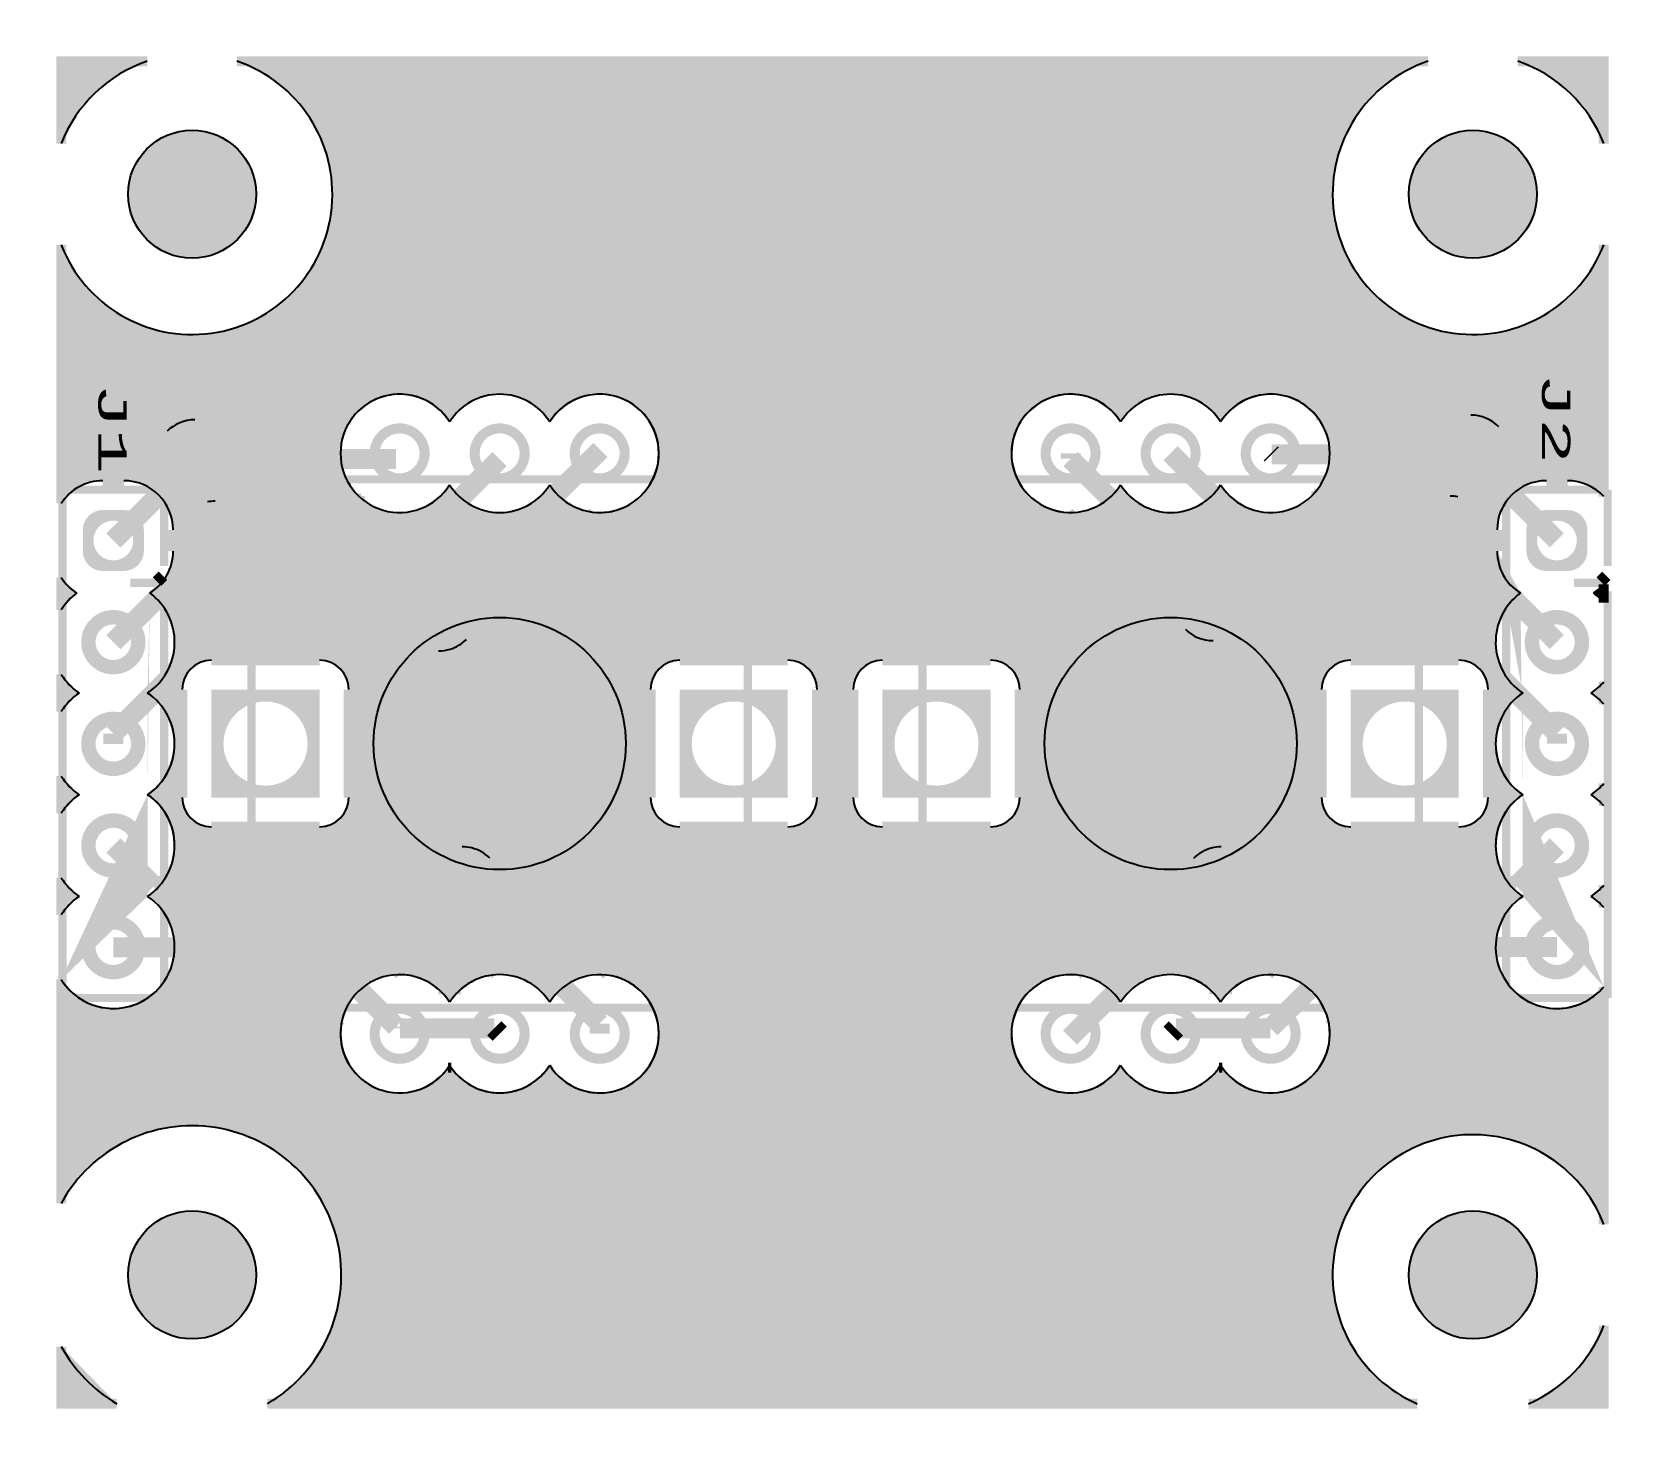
# Model space of a CAD drawing. Extents: x 0 to 40, y 0.1 to 35.1.
import ezdxf
from ezdxf.enums import TextEntityAlignment as Align

# ---------------------------------------------------------------- set-up
doc = ezdxf.new("R2010")
doc.units = 0
for name, color, linetype in [('COPPER_BOTTOM', 1, 'CONTINUOUS'), ('COPPER_TOP', 3, 'CONTINUOUS'), ('LEITERPLATTENUMRISS', 2, 'CONTINUOUS'), ('SIEBDRUCK_OBEN', 4, 'CONTINUOUS'), ('SIEBDRUCK_UNTEN', 6, 'CONTINUOUS')]:
    doc.layers.add(name, color=color, linetype=linetype)
doc.styles.add('MONOTxtStyle', font='monotxt')

msp = doc.modelspace()

# ---------------------------------------------------------------- texts
at = {"layer": 'SIEBDRUCK_OBEN', "style": 'MONOTxtStyle', "width": 1.866667}
for s, p in [('J1', (2.010833, 25.146)), ('J2', (38.078833, 25.4))]:
    msp.add_text(s, height=0.705555, rotation=270, dxfattribs=at).set_placement(p, align=Align.MIDDLE_CENTER)

# ---------------------------------------------------------------- hatches: boundary and pattern name
at = {"layer": 'COPPER_BOTTOM'}
h = msp.add_hatch(color=1, dxfattribs=at)
edge = h.paths.add_edge_path()
edge.add_line((5.119275, 34.321483), (34.880725, 34.321483))
edge.add_arc((36, 31), 3.505, 108.622807, 338.876439)
edge.add_line((39.269483, 29.736867), (39.269483, 23.446669))
edge.add_arc((38.364541, 22.613049), 1.230383, 42.65084, 90)
edge.add_line((38.364541, 23.843432), (37.995199, 23.843432))
edge.add_line((37.995199, 23.843432), (36.646281, 25.19236))
edge.add_arc((35.95126, 24.49901), 0.981727, 44.931019, 90)
edge.add_line((35.95126, 25.480737), (32.074515, 25.480737))
edge.add_arc((30.948, 24.525492), 1.477, 40.29677, 147.812574)
edge.add_arc((28.448, 24.525492), 1.477, 32.187426, 147.812574)
edge.add_arc((25.948, 24.525492), 1.477, 32.187426, 268.161929)
edge.add_line((25.900625, 23.049252), (28.816064, 20.133814))
edge.add_arc((29.51025, 20.827999), 0.981727, 225, 270.064095)
edge.add_line((29.511348, 19.846273), (34.391354, 19.846273))
edge.add_line((34.391354, 19.846273), (34.881618, 19.356009))
edge.add_line((34.881618, 19.356009), (32.948, 19.356009))
edge.add_arc((32.948, 18.625492), 0.730517, 90, 180)
edge.add_line((32.217483, 18.625492), (32.217483, 15.925492))
edge.add_arc((32.948, 15.925492), 0.730517, 180, 270)
edge.add_line((32.948, 15.194975), (35.648, 15.194975))
edge.add_arc((35.648, 15.925492), 0.730517, 270, 0)
edge.add_line((36.378517, 15.925492), (36.378517, 17.85911))
edge.add_line((36.378517, 17.85911), (36.611035, 17.626592))
edge.add_arc((38.1, 17.268508), 1.531418, 166.477609, 236.026567)
edge.add_arc((38.1, 14.728508), 1.531418, 123.973433, 181.282307)
edge.add_line((36.568966, 14.694237), (29.71451, 14.694237))
edge.add_arc((29.71451, 13.71251), 0.981727, 90, 104.735366)
edge.add_arc((29.714509, 13.71251), 0.981727, 104.735284, 135)
edge.add_line((29.020323, 14.406695), (26.107484, 11.493856))
edge.add_arc((25.948, 10.025492), 1.477, 83.801222, 327.812574)
edge.add_arc((28.448, 10.025492), 1.477, 212.187426, 324.997793)
edge.add_line((29.657855, 9.178273), (29.738145, 9.178273))
edge.add_arc((30.948, 10.025492), 1.477, 215.002207, 8.358372)
edge.add_line((32.409312, 10.240195), (33.37939, 11.210273))
edge.add_line((33.37939, 11.210273), (36.92174, 11.210273))
edge.add_arc((38.1, 12.188508), 1.531418, 219.700703, 319.787946)
edge.add_line((39.269483, 11.199796), (39.269483, 5.263133))
edge.add_arc((36, 4), 3.505, 21.123561, 246.631015)
edge.add_line((34.609738, 0.782517), (5.881045, 0.782517))
edge.add_arc((4, 4), 3.727, 300.311949, 151.311503)
edge.add_line((0.730517, 5.789137), (0.730517, 11.381425))
edge.add_arc((2.032, 12.188508), 1.531418, 211.804115, 320.129302)
edge.add_line((3.207353, 11.206781), (6.705355, 11.206783))
edge.add_line((6.705355, 11.206783), (7.716798, 10.195339))
edge.add_arc((9.184, 10.025492), 1.477, 173.396683, 324.997793)
edge.add_line((10.393855, 9.178273), (10.474145, 9.178273))
edge.add_arc((11.684, 10.025492), 1.477, 215.002207, 327.812574)
edge.add_arc((14.184, 10.025492), 1.477, 212.187426, 83.161131)
edge.add_line((14.359878, 11.491983), (11.442508, 14.409352))
edge.add_arc((10.74749, 13.716), 0.981727, 44.931232, 75.87864)
edge.add_arc((10.747489, 13.716), 0.981727, 75.87856, 90.047414)
edge.add_line((10.746676, 14.697727), (3.563109, 14.697727))
edge.add_arc((2.032, 14.728508), 1.531418, 358.848296, 56.026567)
edge.add_arc((2.032, 17.268508), 1.531418, 303.973433, 13.41413)
edge.add_line((3.521639, 17.623778), (3.753483, 17.855622))
edge.add_line((3.753483, 17.855622), (3.753483, 15.925492))
edge.add_arc((4.484, 15.925492), 0.730517, 180, 270)
edge.add_line((4.484, 15.194975), (7.184, 15.194975))
edge.add_arc((7.184, 15.925492), 0.730517, 270, 0)
edge.add_line((7.914517, 15.925492), (7.914517, 18.625492))
edge.add_arc((7.184, 18.625492), 0.730517, 0, 90)
edge.add_line((7.184, 19.356009), (5.25387, 19.356009))
edge.add_line((5.25387, 19.356009), (5.486644, 19.588783))
edge.add_line((5.486644, 19.588783), (10.155575, 19.588783))
edge.add_arc((10.156509, 20.57051), 0.981727, 269.945503, 287.093807)
edge.add_arc((10.15651, 20.57051), 0.981727, 287.093718, 315.068768)
edge.add_line((10.851528, 19.877158), (14.030827, 23.056456))
edge.add_arc((14.184, 24.525492), 1.477, 264.047395, 147.812574)
edge.add_arc((11.684, 24.525492), 1.477, 32.187426, 147.812574)
edge.add_arc((9.184, 24.525492), 1.477, 32.187426, 145.327874)
edge.add_line((7.969284, 25.365727), (4.068548, 25.365727))
edge.add_arc((4.067492, 24.384001), 0.981727, 89.938348, 135)
edge.add_line((3.373306, 25.078186), (2.138551, 23.843432))
edge.add_line((2.138551, 23.843432), (1.767459, 23.843432))
edge.add_arc((1.767459, 22.613049), 1.230383, 90, 147.43484)
edge.add_line((0.730517, 23.275313), (0.730517, 29.736867))
edge.add_arc((4, 31), 3.505, 201.123561, 71.377193)
edge = h.paths.add_edge_path()
edge.add_arc((21.248, 18.625492), 0.730517, 90, 180)
edge.add_line((20.517483, 18.625492), (20.517483, 15.925492))
edge.add_arc((21.248, 15.925492), 0.730517, 180, 270)
edge.add_line((21.248, 15.194975), (23.948, 15.194975))
edge.add_arc((23.948, 15.925492), 0.730517, 270, 0)
edge.add_line((24.678517, 15.925492), (24.678517, 18.625492))
edge.add_arc((23.948, 18.625492), 0.730517, 0, 90)
edge.add_line((23.948, 19.356009), (21.248, 19.356009))
edge = h.paths.add_edge_path()
edge.add_line((16.184, 15.194975), (18.884, 15.194975))
edge.add_arc((18.884, 15.925492), 0.730517, 270, 0)
edge.add_line((19.614517, 15.925492), (19.614517, 18.625492))
edge.add_arc((18.884, 18.625492), 0.730517, 0, 90)
edge.add_line((18.884, 19.356009), (16.184, 19.356009))
edge.add_arc((16.184, 18.625492), 0.730517, 90, 180)
edge.add_line((15.453483, 18.625492), (15.453483, 15.925492))
edge.add_arc((16.184, 15.925492), 0.730517, 180, 270)
h = msp.add_hatch(color=1, dxfattribs=at)
edge = h.paths.add_edge_path()
edge.add_line((0.730517, 32.263133), (0.730517, 34.321483))
edge.add_line((0.730517, 34.321483), (2.880725, 34.321483))
edge.add_arc((4, 31), 3.505, 108.622807, 158.876439)
h = msp.add_hatch(color=1, dxfattribs=at)
edge = h.paths.add_edge_path()
edge.add_line((37.119275, 34.321483), (39.269483, 34.321483))
edge.add_line((39.269483, 34.321483), (39.269483, 32.263133))
edge.add_arc((36, 31), 3.505, 21.123561, 71.377193)
h = msp.add_hatch(color=255, dxfattribs=at)
edge = h.paths.add_edge_path()
edge.add_arc((4, 31), 1.6, 0, 360)
h = msp.add_hatch(color=255, dxfattribs=at)
edge = h.paths.add_edge_path()
edge.add_arc((36, 31), 1.6, 0, 360)
h = msp.add_hatch(color=256, dxfattribs=at)
edge = h.paths.add_edge_path()
edge.add_arc((9.184, 24.525492), 0.75, 0, 360)
edge = h.paths.add_edge_path()
edge.add_arc((9.184, 24.525492), 0.5, 0, 360)
h = msp.add_hatch(color=256, dxfattribs=at)
edge = h.paths.add_edge_path()
edge.add_arc((11.684, 24.525492), 0.75, 0, 360)
edge = h.paths.add_edge_path()
edge.add_arc((11.684, 24.525492), 0.5, 0, 360)
h = msp.add_hatch(color=256, dxfattribs=at)
edge = h.paths.add_edge_path()
edge.add_arc((14.184, 24.525492), 0.75, 0, 360)
edge = h.paths.add_edge_path()
edge.add_arc((14.184, 24.525492), 0.5, 0, 360)
h = msp.add_hatch(color=256, dxfattribs=at)
edge = h.paths.add_edge_path()
edge.add_arc((25.948, 24.525492), 0.75, 0, 360)
edge = h.paths.add_edge_path()
edge.add_arc((25.948, 24.525492), 0.5, 0, 360)
h = msp.add_hatch(color=256, dxfattribs=at)
edge = h.paths.add_edge_path()
edge.add_arc((28.448, 24.525492), 0.75, 0, 360)
edge = h.paths.add_edge_path()
edge.add_arc((28.448, 24.525492), 0.5, 0, 360)
h = msp.add_hatch(color=256, dxfattribs=at)
edge = h.paths.add_edge_path()
edge.add_arc((30.948, 24.525492), 0.75, 0, 360)
edge = h.paths.add_edge_path()
edge.add_arc((30.948, 24.525492), 0.5, 0, 360)
h = msp.add_hatch(color=1, dxfattribs=at)
edge = h.paths.add_edge_path()
edge.add_arc((9.184, 24.525492), 1.477, 229.505937, 234.02224)
edge.add_line((8.316305, 23.330237), (4.572, 23.330237))
edge.add_arc((4.572, 22.34851), 0.981727, 90, 101.045422)
edge.add_line((4.383914, 23.312051), (4.474136, 23.402273))
edge.add_line((4.474136, 23.402273), (8.224882, 23.402273))
h = msp.add_hatch(color=1, dxfattribs=at)
edge = h.paths.add_edge_path()
edge.add_arc((35.43523, 22.475), 0.981727, 78.951824, 90)
edge.add_line((35.43523, 23.456727), (31.967446, 23.456727))
edge.add_arc((30.948, 24.525492), 1.477, 313.647053, 316.952381)
edge.add_line((32.027372, 23.517283), (35.544612, 23.517283))
edge.add_line((35.544612, 23.517283), (35.623363, 23.438532))
h = msp.add_hatch(color=256, dxfattribs=at)
edge = h.paths.add_edge_path()
edge.add_line((1.27, 22.613049), (1.27, 22.083967))
edge.add_arc((1.767459, 22.083967), 0.497459, 180, 270)
edge.add_line((1.767459, 21.586508), (2.296541, 21.586508))
edge.add_arc((2.296541, 22.083967), 0.497459, 270, 0)
edge.add_line((2.794, 22.083967), (2.794, 22.613049))
edge.add_arc((2.296541, 22.613049), 0.497459, 0, 90)
edge.add_line((2.296541, 23.110508), (1.767459, 23.110508))
edge.add_arc((1.767459, 22.613049), 0.497459, 90, 180)
edge = h.paths.add_edge_path()
edge.add_arc((2.032, 22.348508), 0.497459, 0, 360)
h = msp.add_hatch(color=256, dxfattribs=at)
edge = h.paths.add_edge_path()
edge.add_line((37.338, 22.613049), (37.338, 22.083967))
edge.add_arc((37.835459, 22.083967), 0.497459, 180, 270)
edge.add_line((37.835459, 21.586508), (38.364541, 21.586508))
edge.add_arc((38.364541, 22.083967), 0.497459, 270, 0)
edge.add_line((38.862, 22.083967), (38.862, 22.613049))
edge.add_arc((38.364541, 22.613049), 0.497459, 0, 90)
edge.add_line((38.364541, 23.110508), (37.835459, 23.110508))
edge.add_arc((37.835459, 22.613049), 0.497459, 90, 180)
edge = h.paths.add_edge_path()
edge.add_arc((38.1, 22.348508), 0.497459, 0, 360)
h = msp.add_hatch(color=1, dxfattribs=at)
edge = h.paths.add_edge_path()
edge.add_line((0.730517, 20.615591), (0.730517, 21.421703))
edge.add_arc((1.767459, 22.083967), 1.230383, 212.56516, 238.207615)
edge.add_arc((2.032, 19.808508), 1.531418, 126.585553, 148.195885)
h = msp.add_hatch(color=1, dxfattribs=at)
edge = h.paths.add_edge_path()
edge.add_arc((38.1, 19.808508), 1.531418, 40.212054, 53.414447)
edge.add_arc((38.364541, 22.083967), 1.230383, 301.792385, 317.34916)
edge.add_line((39.269483, 21.250347), (39.269483, 20.79722))
h = msp.add_hatch(color=256, dxfattribs=at)
edge = h.paths.add_edge_path()
edge.add_arc((2.032, 19.808508), 0.804418, 0, 360)
edge = h.paths.add_edge_path()
edge.add_arc((2.032, 19.808508), 0.4445, 0, 360)
h = msp.add_hatch(color=256, dxfattribs=at)
edge = h.paths.add_edge_path()
edge.add_arc((38.1, 19.808508), 0.804418, 0, 360)
edge = h.paths.add_edge_path()
edge.add_arc((38.1, 19.808508), 0.4445, 0, 360)
h = msp.add_hatch(color=1, dxfattribs=at)
edge = h.paths.add_edge_path()
edge.add_line((0.730517, 18.075591), (0.730517, 19.001425))
edge.add_arc((2.032, 19.808508), 1.531418, 211.804115, 236.026567)
edge.add_arc((2.032, 17.268508), 1.531418, 123.973433, 148.195885)
h = msp.add_hatch(color=1, dxfattribs=at)
edge = h.paths.add_edge_path()
edge.add_arc((38.1, 19.808508), 1.531418, 303.973433, 319.787946)
edge.add_line((39.269483, 18.819796), (39.269483, 18.25722))
edge.add_arc((38.1, 17.268508), 1.531418, 40.212054, 56.026567)
h = msp.add_hatch(color=256, dxfattribs=at)
h.paths.add_polyline_path([(7.184, 15.925492), (4.484, 15.925492), (4.484, 18.625492), (7.184, 18.625492)])
edge = h.paths.add_edge_path()
edge.add_arc((5.834, 17.275492), 1.05, 0, 360)
h = msp.add_hatch(color=256, dxfattribs=at)
h.paths.add_polyline_path([(18.884, 15.925492), (16.184, 15.925492), (16.184, 18.625492), (18.884, 18.625492)])
edge = h.paths.add_edge_path()
edge.add_arc((17.534, 17.275492), 1.05, 0, 360)
h = msp.add_hatch(color=256, dxfattribs=at)
h.paths.add_polyline_path([(23.948, 15.925492), (21.248, 15.925492), (21.248, 18.625492), (23.948, 18.625492)])
edge = h.paths.add_edge_path()
edge.add_arc((22.598, 17.275492), 1.05, 0, 360)
h = msp.add_hatch(color=256, dxfattribs=at)
h.paths.add_polyline_path([(35.648, 15.925492), (32.948, 15.925492), (32.948, 18.625492), (35.648, 18.625492)])
edge = h.paths.add_edge_path()
edge.add_arc((34.298, 17.275492), 1.05, 0, 360)
h = msp.add_hatch(color=256, dxfattribs=at)
edge = h.paths.add_edge_path()
edge.add_arc((2.032, 17.268508), 0.804418, 0, 360)
edge = h.paths.add_edge_path()
edge.add_arc((2.032, 17.268508), 0.4445, 0, 360)
h = msp.add_hatch(color=256, dxfattribs=at)
edge = h.paths.add_edge_path()
edge.add_arc((38.1, 17.268508), 0.804418, 0, 360)
edge = h.paths.add_edge_path()
edge.add_arc((38.1, 17.268508), 0.4445, 0, 360)
h = msp.add_hatch(color=1, dxfattribs=at)
edge = h.paths.add_edge_path()
edge.add_line((0.730517, 15.535591), (0.730517, 16.461425))
edge.add_arc((2.032, 17.268508), 1.531418, 211.804115, 236.026567)
edge.add_arc((2.032, 14.728508), 1.531418, 123.973433, 148.195885)
h = msp.add_hatch(color=1, dxfattribs=at)
edge = h.paths.add_edge_path()
edge.add_line((39.269483, 16.279796), (39.269483, 15.71722))
edge.add_arc((38.1, 14.728508), 1.531418, 40.212054, 56.026567)
edge.add_arc((38.1, 17.268508), 1.531418, 303.973433, 319.787946)
h = msp.add_hatch(color=256, dxfattribs=at)
edge = h.paths.add_edge_path()
edge.add_arc((2.032, 14.728508), 0.804418, 0, 360)
edge = h.paths.add_edge_path()
edge.add_arc((2.032, 14.728508), 0.4445, 0, 360)
h = msp.add_hatch(color=256, dxfattribs=at)
edge = h.paths.add_edge_path()
edge.add_arc((38.1, 14.728508), 0.804418, 0, 360)
edge = h.paths.add_edge_path()
edge.add_arc((38.1, 14.728508), 0.4445, 0, 360)
h = msp.add_hatch(color=1, dxfattribs=at)
edge = h.paths.add_edge_path()
edge.add_arc((2.032, 12.188508), 1.531418, 123.973433, 148.195885)
edge.add_line((0.730517, 12.995591), (0.730517, 13.921425))
edge.add_arc((2.032, 14.728508), 1.531418, 211.804115, 236.026567)
h = msp.add_hatch(color=1, dxfattribs=at)
edge = h.paths.add_edge_path()
edge.add_arc((38.1, 14.728508), 1.531418, 303.973433, 319.787946)
edge.add_line((39.269483, 13.739796), (39.269483, 13.17722))
edge.add_arc((38.1, 12.188508), 1.531418, 40.212054, 56.026567)
h = msp.add_hatch(color=256, dxfattribs=at)
edge = h.paths.add_edge_path()
edge.add_arc((2.032, 12.188508), 0.804418, 0, 360)
edge = h.paths.add_edge_path()
edge.add_arc((2.032, 12.188508), 0.4445, 0, 360)
h = msp.add_hatch(color=256, dxfattribs=at)
edge = h.paths.add_edge_path()
edge.add_arc((38.1, 12.188508), 0.804418, 0, 360)
edge = h.paths.add_edge_path()
edge.add_arc((38.1, 12.188508), 0.4445, 0, 360)
h = msp.add_hatch(color=1, dxfattribs=at)
edge = h.paths.add_edge_path()
edge.add_line((10.716762, 11.141727), (10.151238, 11.141727))
edge.add_arc((9.184, 10.025492), 1.477, 49.090487, 89.907265)
edge.add_line((9.186391, 11.50249), (7.954608, 12.734273))
edge.add_line((7.954608, 12.734273), (10.340844, 12.734273))
edge.add_line((10.340844, 12.734273), (11.57654, 11.498578))
edge.add_arc((11.684, 10.025492), 1.477, 94.172285, 130.909513)
h = msp.add_hatch(color=1, dxfattribs=at)
edge = h.paths.add_edge_path()
edge.add_line((29.980762, 11.141727), (29.415238, 11.141727))
edge.add_arc((28.448, 10.025492), 1.477, 49.090487, 74.612457)
edge.add_line((28.839917, 11.449546), (30.121154, 12.730783))
edge.add_line((30.121154, 12.730783), (32.123156, 12.730783))
edge.add_line((32.123156, 12.730783), (30.893873, 11.5015))
edge.add_arc((30.948, 10.025492), 1.477, 92.100155, 130.909513)
h = msp.add_hatch(color=256, dxfattribs=at)
edge = h.paths.add_edge_path()
edge.add_arc((9.184, 10.025492), 0.75, 0, 360)
edge = h.paths.add_edge_path()
edge.add_arc((9.184, 10.025492), 0.5, 0, 360)
h = msp.add_hatch(color=256, dxfattribs=at)
edge = h.paths.add_edge_path()
edge.add_arc((11.684, 10.025492), 0.75, 0, 360)
edge = h.paths.add_edge_path()
edge.add_arc((11.684, 10.025492), 0.5, 0, 360)
h = msp.add_hatch(color=256, dxfattribs=at)
edge = h.paths.add_edge_path()
edge.add_arc((14.184, 10.025492), 0.75, 0, 360)
edge = h.paths.add_edge_path()
edge.add_arc((14.184, 10.025492), 0.5, 0, 360)
h = msp.add_hatch(color=256, dxfattribs=at)
edge = h.paths.add_edge_path()
edge.add_arc((25.948, 10.025492), 0.75, 0, 360)
edge = h.paths.add_edge_path()
edge.add_arc((25.948, 10.025492), 0.5, 0, 360)
h = msp.add_hatch(color=256, dxfattribs=at)
edge = h.paths.add_edge_path()
edge.add_arc((28.448, 10.025492), 0.75, 0, 360)
edge = h.paths.add_edge_path()
edge.add_arc((28.448, 10.025492), 0.5, 0, 360)
h = msp.add_hatch(color=256, dxfattribs=at)
edge = h.paths.add_edge_path()
edge.add_arc((30.948, 10.025492), 0.75, 0, 360)
edge = h.paths.add_edge_path()
edge.add_arc((30.948, 10.025492), 0.5, 0, 360)
h = msp.add_hatch(color=255, dxfattribs=at)
edge = h.paths.add_edge_path()
edge.add_arc((4, 4), 1.6, 0, 360)
h = msp.add_hatch(color=255, dxfattribs=at)
edge = h.paths.add_edge_path()
edge.add_arc((36, 4), 1.6, 0, 360)
h = msp.add_hatch(color=1, dxfattribs=at)
edge = h.paths.add_edge_path()
edge.add_arc((36, 4), 3.505, 293.368985, 338.876439)
edge.add_line((39.269483, 2.736867), (39.269483, 0.782517))
edge.add_line((39.269483, 0.782517), (37.390262, 0.782517))
h = msp.add_hatch(color=1, dxfattribs=at)
edge = h.paths.add_edge_path()
edge.add_arc((4, 4), 3.727, 208.688497, 239.688051)
edge.add_line((2.118955, 0.782517), (0.730517, 0.782517))
edge.add_line((0.730517, 0.782517), (0.730517, 2.210863))
at = {"layer": 'COPPER_TOP'}
h = msp.add_hatch(color=3, dxfattribs=at)
edge = h.paths.add_edge_path()
edge.add_line((34.880725, 34.321483), (5.119275, 34.321483))
edge.add_arc((4, 31), 3.505, 201.123561, 71.377193, ccw=False)
edge.add_line((0.730517, 29.736867), (0.730517, 23.275313))
edge.add_arc((1.767459, 22.613049), 1.230383, 90, 147.43484, ccw=False)
edge.add_line((1.767459, 23.843432), (2.296541, 23.843432))
edge.add_arc((2.296541, 22.613049), 1.230383, 0, 90, ccw=False)
edge.add_line((3.526924, 22.613049), (3.526924, 22.083967))
edge.add_arc((2.296541, 22.083967), 1.230383, 301.792385, 0, ccw=False)
edge.add_arc((2.032, 19.808508), 1.531418, 303.973433, 53.414447, ccw=False)
edge.add_arc((2.032, 17.268508), 1.531418, 303.973433, 56.026567, ccw=False)
edge.add_arc((2.032, 14.728508), 1.531418, 303.973433, 56.026567, ccw=False)
edge.add_arc((2.032, 12.188508), 1.531418, 211.804115, 56.026567, ccw=False)
edge.add_line((0.730517, 11.381425), (0.730517, 5.789137))
edge.add_arc((4, 4), 3.727, 300.311949, 151.311503, ccw=False)
edge.add_line((5.881045, 0.782517), (34.609738, 0.782517))
edge.add_arc((36, 4), 3.505, 21.123561, 246.631015, ccw=False)
edge.add_line((39.269483, 5.263133), (39.269483, 11.199796))
edge.add_arc((38.1, 12.188508), 1.531418, 123.973433, 319.787946, ccw=False)
edge.add_arc((38.1, 14.728508), 1.531418, 123.973433, 236.026567, ccw=False)
edge.add_arc((38.1, 17.268508), 1.531418, 123.973433, 236.026567, ccw=False)
edge.add_arc((38.1, 19.808508), 1.531418, 126.585553, 236.026567, ccw=False)
edge.add_arc((37.835459, 22.083967), 1.230383, 180, 238.207615, ccw=False)
edge.add_line((36.605076, 22.083967), (36.605076, 22.613049))
edge.add_arc((37.835459, 22.613049), 1.230383, 90, 180, ccw=False)
edge.add_line((37.835459, 23.843432), (38.364541, 23.843432))
edge.add_arc((38.364541, 22.613049), 1.230383, 42.65084, 90, ccw=False)
edge.add_line((39.269483, 23.446669), (39.269483, 29.736867))
edge.add_arc((36, 31), 3.505, 108.622807, 338.876439, ccw=False)
edge = h.paths.add_edge_path()
edge.add_arc((14.184, 10.025492), 1.477, 212.187426, 147.812574, ccw=False)
edge.add_arc((11.684, 10.025492), 1.477, 212.187426, 327.812574, ccw=False)
edge.add_arc((9.184, 10.025492), 1.477, 32.187426, 327.812574, ccw=False)
edge.add_arc((11.684, 10.025492), 1.477, 32.187426, 147.812574, ccw=False)
edge = h.paths.add_edge_path()
edge.add_arc((4.484, 15.925492), 0.730517, 180, 270, ccw=False)
edge.add_line((3.753483, 15.925492), (3.753483, 18.625492))
edge.add_arc((4.484, 18.625492), 0.730517, 90, 180, ccw=False)
edge.add_line((4.484, 19.356009), (7.184, 19.356009))
edge.add_arc((7.184, 18.625492), 0.730517, 0, 90, ccw=False)
edge.add_line((7.914517, 18.625492), (7.914517, 15.925492))
edge.add_arc((7.184, 15.925492), 0.730517, 270, 0, ccw=False)
edge.add_line((7.184, 15.194975), (4.484, 15.194975))
edge = h.paths.add_edge_path()
edge.add_arc((16.184, 15.925492), 0.730517, 180, 270, ccw=False)
edge.add_line((15.453483, 15.925492), (15.453483, 18.625492))
edge.add_arc((16.184, 18.625492), 0.730517, 90, 180, ccw=False)
edge.add_line((16.184, 19.356009), (18.884, 19.356009))
edge.add_arc((18.884, 18.625492), 0.730517, 0, 90, ccw=False)
edge.add_line((19.614517, 18.625492), (19.614517, 15.925492))
edge.add_arc((18.884, 15.925492), 0.730517, 270, 0, ccw=False)
edge.add_line((18.884, 15.194975), (16.184, 15.194975))
edge = h.paths.add_edge_path()
edge.add_arc((14.184, 24.525492), 1.477, 212.187426, 147.812574, ccw=False)
edge.add_arc((11.684, 24.525492), 1.477, 212.187426, 327.812574, ccw=False)
edge.add_arc((9.184, 24.525492), 1.477, 32.187426, 327.812574, ccw=False)
edge.add_arc((11.684, 24.525492), 1.477, 32.187426, 147.812574, ccw=False)
edge = h.paths.add_edge_path()
edge.add_arc((30.948, 10.025492), 1.477, 212.187426, 147.812574, ccw=False)
edge.add_arc((28.448, 10.025492), 1.477, 212.187426, 327.812574, ccw=False)
edge.add_arc((25.948, 10.025492), 1.477, 32.187426, 327.812574, ccw=False)
edge.add_arc((28.448, 10.025492), 1.477, 32.187426, 147.812574, ccw=False)
edge = h.paths.add_edge_path()
edge.add_arc((21.248, 15.925492), 0.730517, 180, 270, ccw=False)
edge.add_line((20.517483, 15.925492), (20.517483, 18.625492))
edge.add_arc((21.248, 18.625492), 0.730517, 90, 180, ccw=False)
edge.add_line((21.248, 19.356009), (23.948, 19.356009))
edge.add_arc((23.948, 18.625492), 0.730517, 0, 90, ccw=False)
edge.add_line((24.678517, 18.625492), (24.678517, 15.925492))
edge.add_arc((23.948, 15.925492), 0.730517, 270, 0, ccw=False)
edge.add_line((23.948, 15.194975), (21.248, 15.194975))
edge = h.paths.add_edge_path()
edge.add_arc((32.948, 15.925492), 0.730517, 180, 270, ccw=False)
edge.add_line((32.217483, 15.925492), (32.217483, 18.625492))
edge.add_arc((32.948, 18.625492), 0.730517, 90, 180, ccw=False)
edge.add_line((32.948, 19.356009), (35.648, 19.356009))
edge.add_arc((35.648, 18.625492), 0.730517, 0, 90, ccw=False)
edge.add_line((36.378517, 18.625492), (36.378517, 15.925492))
edge.add_arc((35.648, 15.925492), 0.730517, 270, 0, ccw=False)
edge.add_line((35.648, 15.194975), (32.948, 15.194975))
edge = h.paths.add_edge_path()
edge.add_arc((30.948, 24.525492), 1.477, 212.187426, 147.812574, ccw=False)
edge.add_arc((28.448, 24.525492), 1.477, 212.187426, 327.812574, ccw=False)
edge.add_arc((25.948, 24.525492), 1.477, 32.187426, 327.812574, ccw=False)
edge.add_arc((28.448, 24.525492), 1.477, 32.187426, 147.812574, ccw=False)
h = msp.add_hatch(color=3, dxfattribs=at)
edge = h.paths.add_edge_path()
edge.add_line((0.730517, 32.263133), (0.730517, 34.321483))
edge.add_line((0.730517, 34.321483), (2.880725, 34.321483))
edge.add_arc((4, 31), 3.505, 108.622807, 158.876439)
h = msp.add_hatch(color=3, dxfattribs=at)
edge = h.paths.add_edge_path()
edge.add_line((37.119275, 34.321483), (39.269483, 34.321483))
edge.add_line((39.269483, 34.321483), (39.269483, 32.263133))
edge.add_arc((36, 31), 3.505, 21.123561, 71.377193)
h = msp.add_hatch(color=255, dxfattribs=at)
edge = h.paths.add_edge_path()
edge.add_arc((4, 31), 1.6, 0, 360)
h = msp.add_hatch(color=255, dxfattribs=at)
edge = h.paths.add_edge_path()
edge.add_arc((36, 31), 1.6, 0, 360)
h = msp.add_hatch(color=256, dxfattribs=at)
edge = h.paths.add_edge_path()
edge.add_arc((9.184, 24.525492), 0.75, 0, 360)
edge = h.paths.add_edge_path()
edge.add_arc((9.184, 24.525492), 0.5, 0, 360)
h = msp.add_hatch(color=256, dxfattribs=at)
edge = h.paths.add_edge_path()
edge.add_arc((11.684, 24.525492), 0.75, 0, 360)
edge = h.paths.add_edge_path()
edge.add_arc((11.684, 24.525492), 0.5, 0, 360)
h = msp.add_hatch(color=256, dxfattribs=at)
edge = h.paths.add_edge_path()
edge.add_arc((14.184, 24.525492), 0.75, 0, 360)
edge = h.paths.add_edge_path()
edge.add_arc((14.184, 24.525492), 0.5, 0, 360)
h = msp.add_hatch(color=256, dxfattribs=at)
edge = h.paths.add_edge_path()
edge.add_arc((25.948, 24.525492), 0.75, 0, 360)
edge = h.paths.add_edge_path()
edge.add_arc((25.948, 24.525492), 0.5, 0, 360)
h = msp.add_hatch(color=256, dxfattribs=at)
edge = h.paths.add_edge_path()
edge.add_arc((28.448, 24.525492), 0.75, 0, 360)
edge = h.paths.add_edge_path()
edge.add_arc((28.448, 24.525492), 0.5, 0, 360)
h = msp.add_hatch(color=256, dxfattribs=at)
edge = h.paths.add_edge_path()
edge.add_arc((30.948, 24.525492), 0.75, 0, 360)
edge = h.paths.add_edge_path()
edge.add_arc((30.948, 24.525492), 0.5, 0, 360)
h = msp.add_hatch(color=256, dxfattribs=at)
edge = h.paths.add_edge_path()
edge.add_line((1.27, 22.613049), (1.27, 22.083967))
edge.add_arc((1.767459, 22.083967), 0.497459, 180, 270)
edge.add_line((1.767459, 21.586508), (2.296541, 21.586508))
edge.add_arc((2.296541, 22.083967), 0.497459, 270, 0)
edge.add_line((2.794, 22.083967), (2.794, 22.613049))
edge.add_arc((2.296541, 22.613049), 0.497459, 0, 90)
edge.add_line((2.296541, 23.110508), (1.767459, 23.110508))
edge.add_arc((1.767459, 22.613049), 0.497459, 90, 180)
edge = h.paths.add_edge_path()
edge.add_arc((2.032, 22.348508), 0.497459, 0, 360)
h = msp.add_hatch(color=256, dxfattribs=at)
edge = h.paths.add_edge_path()
edge.add_line((37.338, 22.613049), (37.338, 22.083967))
edge.add_arc((37.835459, 22.083967), 0.497459, 180, 270)
edge.add_line((37.835459, 21.586508), (38.364541, 21.586508))
edge.add_arc((38.364541, 22.083967), 0.497459, 270, 0)
edge.add_line((38.862, 22.083967), (38.862, 22.613049))
edge.add_arc((38.364541, 22.613049), 0.497459, 0, 90)
edge.add_line((38.364541, 23.110508), (37.835459, 23.110508))
edge.add_arc((37.835459, 22.613049), 0.497459, 90, 180)
edge = h.paths.add_edge_path()
edge.add_arc((38.1, 22.348508), 0.497459, 0, 360)
h = msp.add_hatch(color=3, dxfattribs=at)
edge = h.paths.add_edge_path()
edge.add_arc((1.767459, 22.083967), 1.230383, 212.56516, 238.207615, ccw=False)
edge.add_line((0.730517, 21.421703), (0.730517, 20.615591))
edge.add_arc((2.032, 19.808508), 1.531418, 126.585553, 148.195885, ccw=False)
h = msp.add_hatch(color=3, dxfattribs=at)
edge = h.paths.add_edge_path()
edge.add_arc((38.364541, 22.083967), 1.230383, 301.792385, 317.34916)
edge.add_line((39.269483, 21.250347), (39.269483, 20.79722))
edge.add_arc((38.1, 19.808508), 1.531418, 40.212054, 53.414447)
h = msp.add_hatch(color=256, dxfattribs=at)
edge = h.paths.add_edge_path()
edge.add_arc((2.032, 19.808508), 0.804418, 0, 360)
edge = h.paths.add_edge_path()
edge.add_arc((2.032, 19.808508), 0.4445, 0, 360)
h = msp.add_hatch(color=256, dxfattribs=at)
edge = h.paths.add_edge_path()
edge.add_arc((38.1, 19.808508), 0.804418, 0, 360)
edge = h.paths.add_edge_path()
edge.add_arc((38.1, 19.808508), 0.4445, 0, 360)
h = msp.add_hatch(color=3, dxfattribs=at)
edge = h.paths.add_edge_path()
edge.add_arc((2.032, 19.808508), 1.531418, 211.804115, 236.026567, ccw=False)
edge.add_line((0.730517, 19.001425), (0.730517, 18.075591))
edge.add_arc((2.032, 17.268508), 1.531418, 123.973433, 148.195885, ccw=False)
h = msp.add_hatch(color=3, dxfattribs=at)
edge = h.paths.add_edge_path()
edge.add_arc((38.1, 19.808508), 1.531418, 303.973433, 319.787946)
edge.add_line((39.269483, 18.819796), (39.269483, 18.25722))
edge.add_arc((38.1, 17.268508), 1.531418, 40.212054, 56.026567)
h = msp.add_hatch(color=256, dxfattribs=at)
h.paths.add_polyline_path([(7.184, 15.925492), (4.484, 15.925492), (4.484, 18.625492), (7.184, 18.625492)])
edge = h.paths.add_edge_path()
edge.add_arc((5.834, 17.275492), 1.05, 0, 360)
h = msp.add_hatch(color=256, dxfattribs=at)
h.paths.add_polyline_path([(18.884, 15.925492), (16.184, 15.925492), (16.184, 18.625492), (18.884, 18.625492)])
edge = h.paths.add_edge_path()
edge.add_arc((17.534, 17.275492), 1.05, 0, 360)
h = msp.add_hatch(color=256, dxfattribs=at)
h.paths.add_polyline_path([(23.948, 15.925492), (21.248, 15.925492), (21.248, 18.625492), (23.948, 18.625492)])
edge = h.paths.add_edge_path()
edge.add_arc((22.598, 17.275492), 1.05, 0, 360)
h = msp.add_hatch(color=256, dxfattribs=at)
h.paths.add_polyline_path([(35.648, 15.925492), (32.948, 15.925492), (32.948, 18.625492), (35.648, 18.625492)])
edge = h.paths.add_edge_path()
edge.add_arc((34.298, 17.275492), 1.05, 0, 360)
h = msp.add_hatch(color=256, dxfattribs=at)
edge = h.paths.add_edge_path()
edge.add_arc((2.032, 17.268508), 0.804418, 0, 360)
edge = h.paths.add_edge_path()
edge.add_arc((2.032, 17.268508), 0.4445, 0, 360)
h = msp.add_hatch(color=256, dxfattribs=at)
edge = h.paths.add_edge_path()
edge.add_arc((38.1, 17.268508), 0.804418, 0, 360)
edge = h.paths.add_edge_path()
edge.add_arc((38.1, 17.268508), 0.4445, 0, 360)
h = msp.add_hatch(color=3, dxfattribs=at)
edge = h.paths.add_edge_path()
edge.add_arc((2.032, 17.268508), 1.531418, 211.804115, 236.026567, ccw=False)
edge.add_line((0.730517, 16.461425), (0.730517, 15.535591))
edge.add_arc((2.032, 14.728508), 1.531418, 123.973433, 148.195885, ccw=False)
h = msp.add_hatch(color=3, dxfattribs=at)
edge = h.paths.add_edge_path()
edge.add_arc((38.1, 17.268508), 1.531418, 303.973433, 319.787946)
edge.add_line((39.269483, 16.279796), (39.269483, 15.71722))
edge.add_arc((38.1, 14.728508), 1.531418, 40.212054, 56.026567)
h = msp.add_hatch(color=256, dxfattribs=at)
edge = h.paths.add_edge_path()
edge.add_arc((2.032, 14.728508), 0.804418, 0, 360)
edge = h.paths.add_edge_path()
edge.add_arc((2.032, 14.728508), 0.4445, 0, 360)
h = msp.add_hatch(color=256, dxfattribs=at)
edge = h.paths.add_edge_path()
edge.add_arc((38.1, 14.728508), 0.804418, 0, 360)
edge = h.paths.add_edge_path()
edge.add_arc((38.1, 14.728508), 0.4445, 0, 360)
h = msp.add_hatch(color=3, dxfattribs=at)
edge = h.paths.add_edge_path()
edge.add_arc((2.032, 14.728508), 1.531418, 211.804115, 236.026567, ccw=False)
edge.add_line((0.730517, 13.921425), (0.730517, 12.995591))
edge.add_arc((2.032, 12.188508), 1.531418, 123.973433, 148.195885, ccw=False)
h = msp.add_hatch(color=3, dxfattribs=at)
edge = h.paths.add_edge_path()
edge.add_arc((38.1, 14.728508), 1.531418, 303.973433, 319.787946)
edge.add_line((39.269483, 13.739796), (39.269483, 13.17722))
edge.add_arc((38.1, 12.188508), 1.531418, 40.212054, 56.026567)
h = msp.add_hatch(color=256, dxfattribs=at)
edge = h.paths.add_edge_path()
edge.add_arc((2.032, 12.188508), 0.804418, 0, 360)
edge = h.paths.add_edge_path()
edge.add_arc((2.032, 12.188508), 0.4445, 0, 360)
h = msp.add_hatch(color=256, dxfattribs=at)
edge = h.paths.add_edge_path()
edge.add_arc((38.1, 12.188508), 0.804418, 0, 360)
edge = h.paths.add_edge_path()
edge.add_arc((38.1, 12.188508), 0.4445, 0, 360)
h = msp.add_hatch(color=256, dxfattribs=at)
edge = h.paths.add_edge_path()
edge.add_arc((9.184, 10.025492), 0.75, 0, 360)
edge = h.paths.add_edge_path()
edge.add_arc((9.184, 10.025492), 0.5, 0, 360)
h = msp.add_hatch(color=256, dxfattribs=at)
edge = h.paths.add_edge_path()
edge.add_arc((11.684, 10.025492), 0.75, 0, 360)
edge = h.paths.add_edge_path()
edge.add_arc((11.684, 10.025492), 0.5, 0, 360)
h = msp.add_hatch(color=256, dxfattribs=at)
edge = h.paths.add_edge_path()
edge.add_arc((14.184, 10.025492), 0.75, 0, 360)
edge = h.paths.add_edge_path()
edge.add_arc((14.184, 10.025492), 0.5, 0, 360)
h = msp.add_hatch(color=256, dxfattribs=at)
edge = h.paths.add_edge_path()
edge.add_arc((25.948, 10.025492), 0.75, 0, 360)
edge = h.paths.add_edge_path()
edge.add_arc((25.948, 10.025492), 0.5, 0, 360)
h = msp.add_hatch(color=256, dxfattribs=at)
edge = h.paths.add_edge_path()
edge.add_arc((28.448, 10.025492), 0.75, 0, 360)
edge = h.paths.add_edge_path()
edge.add_arc((28.448, 10.025492), 0.5, 0, 360)
h = msp.add_hatch(color=256, dxfattribs=at)
edge = h.paths.add_edge_path()
edge.add_arc((30.948, 10.025492), 0.75, 0, 360)
edge = h.paths.add_edge_path()
edge.add_arc((30.948, 10.025492), 0.5, 0, 360)
h = msp.add_hatch(color=255, dxfattribs=at)
edge = h.paths.add_edge_path()
edge.add_arc((4, 4), 1.6, 0, 360)
h = msp.add_hatch(color=255, dxfattribs=at)
edge = h.paths.add_edge_path()
edge.add_arc((36, 4), 1.6, 0, 360)
h = msp.add_hatch(color=3, dxfattribs=at)
edge = h.paths.add_edge_path()
edge.add_line((39.269483, 2.736867), (39.269483, 0.782517))
edge.add_line((39.269483, 0.782517), (37.390262, 0.782517))
edge.add_arc((36, 4), 3.505, 293.368985, 338.876439)
h = msp.add_hatch(color=3, dxfattribs=at)
edge = h.paths.add_edge_path()
edge.add_line((0.730517, 2.210863), (0.730517, 0.782517))
edge.add_line((0.730517, 0.782517), (2.118955, 0.782517))
edge.add_arc((4, 4), 3.727, 208.688497, 239.688051, ccw=False)
at = {"layer": 'LEITERPLATTENUMRISS'}
h = msp.add_hatch(color=255, dxfattribs=at)
edge = h.paths.add_edge_path()
edge.add_arc((4, 31), 1.6, 0, 360)
h = msp.add_hatch(color=255, dxfattribs=at)
edge = h.paths.add_edge_path()
edge.add_arc((36, 31), 1.6, 0, 360)
h = msp.add_hatch(color=255, dxfattribs=at)
edge = h.paths.add_edge_path()
edge.add_arc((4, 4), 1.6, 0, 360)
h = msp.add_hatch(color=255, dxfattribs=at)
edge = h.paths.add_edge_path()
edge.add_arc((36, 4), 1.6, 0, 360)
at = {"layer": 'SIEBDRUCK_OBEN'}
h = msp.add_hatch(color=255, dxfattribs=at)
edge = h.paths.add_edge_path()
edge.add_arc((4, 31), 1.6, 0, 360)
h = msp.add_hatch(color=255, dxfattribs=at)
edge = h.paths.add_edge_path()
edge.add_arc((36, 31), 1.6, 0, 360)
h = msp.add_hatch(color=255, dxfattribs=at)
edge = h.paths.add_edge_path()
edge.add_arc((4, 4), 1.6, 0, 360)
h = msp.add_hatch(color=255, dxfattribs=at)
edge = h.paths.add_edge_path()
edge.add_arc((36, 4), 1.6, 0, 360)
at = {"layer": 'SIEBDRUCK_UNTEN'}
h = msp.add_hatch(color=255, dxfattribs=at)
edge = h.paths.add_edge_path()
edge.add_arc((4, 31), 1.6, 0, 360)
h = msp.add_hatch(color=255, dxfattribs=at)
edge = h.paths.add_edge_path()
edge.add_arc((36, 31), 1.6, 0, 360)
h = msp.add_hatch(color=255, dxfattribs=at)
edge = h.paths.add_edge_path()
edge.add_arc((4, 4), 1.6, 0, 360)
h = msp.add_hatch(color=255, dxfattribs=at)
edge = h.paths.add_edge_path()
edge.add_arc((36, 4), 1.6, 0, 360)

# ---------------------------------------------------------------- linework, layer by layer
at = {"layer": 'COPPER_BOTTOM', "color": 1}
for points, const_width in [([(0.730517, 32.263133), (0.730517, 34.321483), (2.880725, 34.321483)], 0.254), ([(5.119275, 34.321483), (34.880725, 34.321483)], 0.254), ([(37.119275, 34.321483), (39.269483, 34.321483), (39.269483, 32.263133)], 0.254), ([(0.730517, 23.275313), (0.730517, 29.736867)], 0.254), ([(39.269483, 29.736867), (39.269483, 23.446669)], 0.254), ([(35.95126, 25.480737), (32.074515, 25.480737)], 0.254), ([(3.373306, 25.078186), (2.138551, 23.843432), (1.767459, 23.843432)], 0.254), ([(7.969284, 25.365727), (4.068548, 25.365727)], 0.254), ([(38.364541, 23.843432), (37.995199, 23.843432), (36.646281, 25.19236)], 0.254), ([(10.15651, 20.57051), (14.198365, 24.612365)], 0.5), ([(2.032, 22.348508), (4.067492, 24.384)], 0.5), ([(4.067492, 24.384), (9.093254, 24.384)], 0.5), ([(9.64851, 22.34851), (11.684, 24.384)], 0.5), ([(25.948, 24.39025), (25.948, 24.52549)], 0.5), ([(25.948, 24.39025), (29.51025, 20.828)], 0.5), ([(28.448, 24.525492), (30.49849, 22.475)], 0.5), ([(30.948, 24.525492), (30.97448, 24.49901)], 0.5), ([(30.97448, 24.49901), (35.95126, 24.49901)], 0.5), ([(35.95126, 24.49901), (38.098254, 22.352)], 0.5), ([(32.027372, 23.517283), (35.544612, 23.517283), (35.623363, 23.438532)], 0.254), ([(4.383914, 23.312051), (4.474136, 23.402273), (8.224882, 23.402273)], 0.254), ([(8.316305, 23.330237), (4.572, 23.330237)], 0.254), ([(35.43523, 23.456727), (31.967446, 23.456727)], 0.254), ([(10.851528, 19.877158), (14.030827, 23.056456)], 0.254), ([(25.900625, 23.049252), (28.816064, 20.133814)], 0.254), ([(4.572, 22.34851), (2.032, 19.808508)], 0.5), ([(4.572, 22.34851), (9.64851, 22.34851)], 0.5), ([(30.49849, 22.475), (35.43523, 22.475)], 0.5), ([(35.43523, 22.475), (38.098254, 19.812)], 0.5), ([(0.730517, 20.615591), (0.730517, 21.421703)], 0.254), ([(39.269483, 21.250347), (39.269483, 20.79722)], 0.254), ([(2.032, 17.52251), (5.08, 20.57051)], 0.5), ([(5.08, 20.57051), (10.15651, 20.57051)], 0.5), ([(29.51025, 20.828), (34.798, 20.828)], 0.5), ([(34.798, 20.828), (38.1, 17.526)], 0.5), ([(7.184, 19.356009), (5.25387, 19.356009), (5.486644, 19.588783), (10.155575, 19.588783)], 0.254), ([(29.511348, 19.846273), (34.391354, 19.846273), (34.881618, 19.356009), (32.948, 19.356009)], 0.254), ([(18.884, 19.356009), (16.184, 19.356009)], 0.254), ([(23.948, 19.356009), (21.248, 19.356009)], 0.254), ([(0.730517, 18.075591), (0.730517, 19.001425)], 0.254), ([(39.269483, 18.819796), (39.269483, 18.25722)], 0.254), ([(7.914517, 15.925492), (7.914517, 18.625492)], 0.254), ([(15.453483, 18.625492), (15.453483, 15.925492)], 0.254), ([(19.614517, 15.925492), (19.614517, 18.625492)], 0.254), ([(20.517483, 18.625492), (20.517483, 15.925492)], 0.254), ([(24.678517, 15.925492), (24.678517, 18.625492)], 0.254), ([(32.217483, 18.625492), (32.217483, 15.925492)], 0.254), ([(3.521639, 17.623778), (3.753483, 17.855622), (3.753483, 15.925492)], 0.254), ([(36.378517, 15.925492), (36.378517, 17.85911), (36.611035, 17.626592)], 0.254), ([(2.032, 17.52251), (2.032, 17.26851)], 0.5), ([(38.1, 17.526), (38.1, 17.272)], 0.5), ([(0.730517, 15.535591), (0.730517, 16.461425)], 0.254), ([(39.269483, 16.279796), (39.269483, 15.71722)], 0.254), ([(4.484, 15.194975), (7.184, 15.194975)], 0.254), ([(16.184, 15.194975), (18.884, 15.194975)], 0.254), ([(21.248, 15.194975), (23.948, 15.194975)], 0.254), ([(32.948, 15.194975), (35.648, 15.194975)], 0.254), ([(3.04975, 13.716), (2.033746, 14.732)], 0.5), ([(10.746676, 14.697727), (3.563109, 14.697727)], 0.254), ([(36.568966, 14.694237), (29.71451, 14.694237)], 0.254), ([(37.084, 13.71251), (38.1, 14.728508)], 0.5), ([(14.359878, 11.491983), (11.442508, 14.409352)], 0.254), ([(29.020323, 14.406695), (26.107484, 11.493856)], 0.254), ([(0.730517, 12.995591), (0.730517, 13.921425)], 0.254), ([(10.74749, 13.716), (3.04975, 13.716)], 0.5), ([(14.184, 10.27949), (10.74749, 13.716)], 0.5), ([(29.71451, 13.71251), (25.936104, 9.934104)], 0.5), ([(37.084, 13.71251), (29.71451, 13.71251)], 0.5), ([(39.269483, 13.739796), (39.269483, 13.17722)], 0.254), ([(9.186391, 11.50249), (7.954608, 12.734273), (10.340844, 12.734273), (11.57654, 11.498578)], 0.254), ([(28.839917, 11.449546), (30.121154, 12.730783), (32.123156, 12.730783), (30.893873, 11.5015)], 0.254), ([(7.112, 12.18851), (2.032, 12.188508)], 0.5), ([(7.112, 12.18851), (9.09675, 10.20376)], 0.5), ([(30.940746, 10.16), (32.972746, 12.192)], 0.5), ([(32.972746, 12.192), (38.098254, 12.192)], 0.5), ([(0.730517, 5.789137), (0.730517, 11.381425)], 0.254), ([(3.207353, 11.206781), (6.705355, 11.206783), (7.716798, 10.195339)], 0.254), ([(10.716762, 11.141727), (10.151238, 11.141727)], 0.254), ([(29.980762, 11.141727), (29.415238, 11.141727)], 0.254), ([(32.409312, 10.240195), (33.37939, 11.210273), (36.92174, 11.210273)], 0.254), ([(39.269483, 11.199796), (39.269483, 5.263133)], 0.254), ([(9.09675, 10.20376), (9.09675, 10.16)], 0.5), ([(11.549492, 10.16), (9.191254, 10.16)], 0.5), ([(11.684, 10.025492), (11.549492, 10.16)], 0.5), ([(14.184, 10.27949), (14.184, 10.025492)], 0.5), ([(28.448, 10.025492), (28.582508, 10.16)], 0.5), ([(28.582508, 10.16), (30.940746, 10.16)], 0.5), ([(10.393855, 9.178273), (10.474145, 9.178273)], 0.254), ([(29.657855, 9.178273), (29.738145, 9.178273)], 0.254), ([(39.269483, 2.736867), (39.269483, 0.782517), (37.390262, 0.782517)], 0.254), ([(2.118955, 0.782517), (0.730517, 0.782517), (0.730517, 2.210863)], 0.254), ([(34.609738, 0.782517), (5.881045, 0.782517)], 0.254)]:
    msp.add_lwpolyline(points, dxfattribs=dict(at, const_width=const_width))
at = {"layer": 'COPPER_BOTTOM', "color": 255}
for centre in [(4, 31), (36, 31), (4, 4), (36, 4)]:
    msp.add_circle(centre, 1.6, dxfattribs=at)
at = {"layer": 'COPPER_BOTTOM', "color": 1}
for centre, radius, start, end in [((4, 31), 3.505, 201.123561, 71.377193), ((4, 31), 3.505, 108.622807, 158.876439), ((36, 31), 3.505, 108.622807, 338.876439), ((36, 31), 3.505, 21.123561, 71.377193), ((9.184, 24.525492), 1.477, 32.187426, 145.327874), ((11.684, 24.525492), 1.477, 32.187426, 147.812574), ((14.184, 24.525492), 1.477, 264.047395, 147.812574), ((25.948, 24.525492), 1.477, 32.187426, 268.161929), ((28.448, 24.525492), 1.477, 32.187426, 147.812574), ((30.948, 24.525492), 1.477, 40.29677, 147.812574), ((4.067492, 24.384001), 0.981727, 89.938348, 135), ((35.95126, 24.49901), 0.981727, 44.931019, 90), ((1.767459, 22.613049), 1.230383, 90, 147.43484), ((38.364541, 22.613049), 1.230383, 42.65084, 90), ((4.572, 22.34851), 0.981727, 90, 101.045422), ((9.184, 24.525492), 1.477, 229.505937, 234.02224), ((30.948, 24.525492), 1.477, 313.647053, 316.952381), ((35.43523, 22.475), 0.981727, 78.951824, 90), ((1.767459, 22.083967), 1.230383, 212.56516, 238.207615), ((38.364541, 22.083967), 1.230383, 301.792385, 317.34916), ((2.032, 19.808508), 1.531418, 126.585553, 148.195885), ((38.1, 19.808508), 1.531418, 40.212054, 53.414447), ((29.51025, 20.827999), 0.981727, 225, 270.064095), ((10.156509, 20.57051), 0.981727, 269.945503, 287.093807), ((10.15651, 20.57051), 0.981727, 287.093718, 315.068768), ((7.184, 18.625492), 0.730517, 0, 90), ((16.184, 18.625492), 0.730517, 90, 180), ((18.884, 18.625492), 0.730517, 0, 90), ((21.248, 18.625492), 0.730517, 90, 180), ((23.948, 18.625492), 0.730517, 0, 90), ((32.948, 18.625492), 0.730517, 90, 180), ((2.032, 19.808508), 1.531418, 211.804115, 236.026567), ((38.1, 19.808508), 1.531418, 303.973433, 319.787946), ((2.032, 17.268508), 1.531418, 123.973433, 148.195885), ((38.1, 17.268508), 1.531418, 40.212054, 56.026567), ((2.032, 17.268508), 1.531418, 303.973433, 13.41413), ((38.1, 17.268508), 1.531418, 166.477609, 236.026567), ((2.032, 17.268508), 1.531418, 211.804115, 236.026567), ((38.1, 17.268508), 1.531418, 303.973433, 319.787946), ((2.032, 14.728508), 1.531418, 123.973433, 148.195885), ((2.032, 14.728508), 1.531418, 358.848296, 56.026567), ((4.484, 15.925492), 0.730517, 180, 270), ((7.184, 15.925492), 0.730517, 270, 0), ((16.184, 15.925492), 0.730517, 180, 270), ((18.884, 15.925492), 0.730517, 270, 0), ((21.248, 15.925492), 0.730517, 180, 270), ((23.948, 15.925492), 0.730517, 270, 0), ((32.948, 15.925492), 0.730517, 180, 270), ((35.648, 15.925492), 0.730517, 270, 0), ((38.1, 14.728508), 1.531418, 123.973433, 181.282307), ((38.1, 14.728508), 1.531418, 40.212054, 56.026567), ((10.747489, 13.716), 0.981727, 75.87856, 90.047414), ((10.74749, 13.716), 0.981727, 44.931232, 75.87864), ((29.714509, 13.71251), 0.981727, 104.735284, 135), ((29.71451, 13.71251), 0.981727, 90, 104.735366), ((2.032, 14.728508), 1.531418, 211.804115, 236.026567), ((38.1, 14.728508), 1.531418, 303.973433, 319.787946), ((2.032, 12.188508), 1.531418, 123.973433, 148.195885), ((38.1, 12.188508), 1.531418, 40.212054, 56.026567), ((2.032, 12.188508), 1.531418, 211.804115, 320.129302), ((9.184, 10.025492), 1.477, 49.090487, 89.907265), ((11.684, 10.025492), 1.477, 94.172285, 130.909513), ((14.184, 10.025492), 1.477, 212.187426, 83.161131), ((25.948, 10.025492), 1.477, 83.801222, 327.812574), ((28.448, 10.025492), 1.477, 49.090487, 74.612457), ((30.948, 10.025492), 1.477, 92.100155, 130.909513), ((38.1, 12.188508), 1.531418, 219.700703, 319.787946), ((9.184, 10.025492), 1.477, 173.396683, 324.997793), ((30.948, 10.025492), 1.477, 215.002207, 8.358372), ((11.684, 10.025492), 1.477, 215.002207, 327.812574), ((28.448, 10.025492), 1.477, 212.187426, 324.997793), ((4, 4), 3.727, 300.311949, 151.311503), ((36, 4), 3.505, 21.123561, 246.631015), ((36, 4), 3.505, 293.368985, 338.876439), ((4, 4), 3.727, 208.688497, 239.688051)]:
    msp.add_arc(centre, radius, start, end, dxfattribs=at)
at = {"layer": 'COPPER_TOP', "color": 3, "const_width": 0.254}
for points in [[(0.730517, 32.263133), (0.730517, 34.321483), (2.880725, 34.321483)], [(34.880725, 34.321483), (5.119275, 34.321483)], [(37.119275, 34.321483), (39.269483, 34.321483), (39.269483, 32.263133)], [(0.730517, 29.736867), (0.730517, 23.275313)], [(39.269483, 23.446669), (39.269483, 29.736867)], [(1.767459, 23.843432), (2.296541, 23.843432)], [(37.835459, 23.843432), (38.364541, 23.843432)], [(3.526924, 22.613049), (3.526924, 22.083967)], [(36.605076, 22.083967), (36.605076, 22.613049)], [(0.730517, 21.421703), (0.730517, 20.615591)], [(39.269483, 21.250347), (39.269483, 20.79722)], [(4.484, 19.356009), (7.184, 19.356009)], [(16.184, 19.356009), (18.884, 19.356009)], [(21.248, 19.356009), (23.948, 19.356009)], [(32.948, 19.356009), (35.648, 19.356009)], [(0.730517, 19.001425), (0.730517, 18.075591)], [(39.269483, 18.819796), (39.269483, 18.25722)], [(3.753483, 15.925492), (3.753483, 18.625492)], [(7.914517, 18.625492), (7.914517, 15.925492)], [(15.453483, 15.925492), (15.453483, 18.625492)], [(19.614517, 18.625492), (19.614517, 15.925492)], [(20.517483, 15.925492), (20.517483, 18.625492)], [(24.678517, 18.625492), (24.678517, 15.925492)], [(32.217483, 15.925492), (32.217483, 18.625492)], [(36.378517, 18.625492), (36.378517, 15.925492)], [(0.730517, 16.461425), (0.730517, 15.535591)], [(39.269483, 16.279796), (39.269483, 15.71722)], [(7.184, 15.194975), (4.484, 15.194975)], [(18.884, 15.194975), (16.184, 15.194975)], [(23.948, 15.194975), (21.248, 15.194975)], [(35.648, 15.194975), (32.948, 15.194975)], [(0.730517, 13.921425), (0.730517, 12.995591)], [(39.269483, 13.739796), (39.269483, 13.17722)], [(0.730517, 11.381425), (0.730517, 5.789137)], [(39.269483, 5.263133), (39.269483, 11.199796)], [(39.269483, 2.736867), (39.269483, 0.782517), (37.390262, 0.782517)], [(0.730517, 2.210863), (0.730517, 0.782517), (2.118955, 0.782517)], [(5.881045, 0.782517), (34.609738, 0.782517)]]:
    msp.add_lwpolyline(points, dxfattribs=at)
at = {"layer": 'COPPER_TOP', "color": 255}
for centre in [(4, 31), (36, 31), (4, 4), (36, 4)]:
    msp.add_circle(centre, 1.6, dxfattribs=at)
at = {"layer": 'COPPER_TOP', "color": 3}
for centre, radius, start, end in [((4, 31), 3.505, 201.123561, 71.377193), ((4, 31), 3.505, 108.622807, 158.876439), ((36, 31), 3.505, 108.622807, 338.876439), ((36, 31), 3.505, 21.123561, 71.377193), ((9.184, 24.525492), 1.477, 32.187426, 327.812574), ((11.684, 24.525492), 1.477, 32.187426, 147.812574), ((14.184, 24.525492), 1.477, 212.187426, 147.812574), ((25.948, 24.525492), 1.477, 32.187426, 327.812574), ((28.448, 24.525492), 1.477, 32.187426, 147.812574), ((30.948, 24.525492), 1.477, 212.187426, 147.812574), ((1.767459, 22.613049), 1.230383, 90, 147.43484), ((2.296541, 22.613049), 1.230383, 0, 90), ((11.684, 24.525492), 1.477, 212.187426, 327.812574), ((28.448, 24.525492), 1.477, 212.187426, 327.812574), ((37.835459, 22.613049), 1.230383, 90, 180), ((38.364541, 22.613049), 1.230383, 42.65084, 90), ((2.296541, 22.083967), 1.230383, 301.792385, 0), ((37.835459, 22.083967), 1.230383, 180, 238.207615), ((1.767459, 22.083967), 1.230383, 212.56516, 238.207615), ((38.364541, 22.083967), 1.230383, 301.792385, 317.34916), ((2.032, 19.808508), 1.531418, 126.585553, 148.195885), ((2.032, 19.808508), 1.531418, 303.973433, 53.414447), ((38.1, 19.808508), 1.531418, 126.585553, 236.026567), ((38.1, 19.808508), 1.531418, 40.212054, 53.414447), ((4.484, 18.625492), 0.730517, 90, 180), ((7.184, 18.625492), 0.730517, 0, 90), ((16.184, 18.625492), 0.730517, 90, 180), ((18.884, 18.625492), 0.730517, 0, 90), ((21.248, 18.625492), 0.730517, 90, 180), ((23.948, 18.625492), 0.730517, 0, 90), ((32.948, 18.625492), 0.730517, 90, 180), ((35.648, 18.625492), 0.730517, 0, 90), ((2.032, 19.808508), 1.531418, 211.804115, 236.026567), ((38.1, 19.808508), 1.531418, 303.973433, 319.787946), ((2.032, 17.268508), 1.531418, 123.973433, 148.195885), ((2.032, 17.268508), 1.531418, 303.973433, 56.026567), ((38.1, 17.268508), 1.531418, 123.973433, 236.026567), ((38.1, 17.268508), 1.531418, 40.212054, 56.026567), ((2.032, 17.268508), 1.531418, 211.804115, 236.026567), ((38.1, 17.268508), 1.531418, 303.973433, 319.787946), ((2.032, 14.728508), 1.531418, 123.973433, 148.195885), ((2.032, 14.728508), 1.531418, 303.973433, 56.026567), ((4.484, 15.925492), 0.730517, 180, 270), ((7.184, 15.925492), 0.730517, 270, 0), ((16.184, 15.925492), 0.730517, 180, 270), ((18.884, 15.925492), 0.730517, 270, 0), ((21.248, 15.925492), 0.730517, 180, 270), ((23.948, 15.925492), 0.730517, 270, 0), ((32.948, 15.925492), 0.730517, 180, 270), ((35.648, 15.925492), 0.730517, 270, 0), ((38.1, 14.728508), 1.531418, 123.973433, 236.026567), ((38.1, 14.728508), 1.531418, 40.212054, 56.026567), ((2.032, 14.728508), 1.531418, 211.804115, 236.026567), ((38.1, 14.728508), 1.531418, 303.973433, 319.787946), ((2.032, 12.188508), 1.531418, 211.804115, 56.026567), ((2.032, 12.188508), 1.531418, 123.973433, 148.195885), ((38.1, 12.188508), 1.531418, 123.973433, 319.787946), ((38.1, 12.188508), 1.531418, 40.212054, 56.026567), ((9.184, 10.025492), 1.477, 32.187426, 327.812574), ((11.684, 10.025492), 1.477, 32.187426, 147.812574), ((14.184, 10.025492), 1.477, 212.187426, 147.812574), ((25.948, 10.025492), 1.477, 32.187426, 327.812574), ((28.448, 10.025492), 1.477, 32.187426, 147.812574), ((30.948, 10.025492), 1.477, 212.187426, 147.812574), ((11.684, 10.025492), 1.477, 212.187426, 327.812574), ((28.448, 10.025492), 1.477, 212.187426, 327.812574), ((4, 4), 3.727, 300.311949, 151.311503), ((36, 4), 3.505, 21.123561, 246.631015), ((36, 4), 3.505, 293.368985, 338.876439), ((4, 4), 3.727, 208.688497, 239.688051)]:
    msp.add_arc(centre, radius, start, end, dxfattribs=at)
at = {"layer": 'LEITERPLATTENUMRISS', "color": 2, "const_width": 0.000001}
for points in [[(40, 35.052), (0, 35.052)], [(0, 35.052), (0, 0.052)], [(40, 35.052), (0, 35.052)], [(0, 35.052), (0, 0.052)], [(40, 0.052), (40, 35.052)], [(40, 0.052), (40, 35.052)], [(0, 0.052), (40, 0.052)], [(0, 0.052), (40, 0.052)]]:
    msp.add_lwpolyline(points, dxfattribs=at)
at = {"layer": 'LEITERPLATTENUMRISS', "color": 255}
for centre in [(4, 31), (36, 31), (4, 4), (36, 4)]:
    msp.add_circle(centre, 1.6, dxfattribs=at)
at = {"layer": 'SIEBDRUCK_OBEN', "color": 4, "const_width": 0.2032}
for points in [[(3.302, 23.618508), (0.762, 23.618508)], [(0.762, 10.918508), (0.762, 23.618508)], [(3.302, 21.713506), (3.302, 23.618508)], [(17.884, 23.875492), (5.484, 23.875492)], [(5.484, 23.875492), (5.484, 10.675492)], [(17.884, 10.675492), (17.884, 23.875492)], [(34.648, 23.875492), (22.248, 23.875492)], [(22.248, 23.875492), (22.248, 10.675492)], [(34.648, 10.675492), (34.648, 23.875492)], [(39.37, 23.618508), (36.83, 23.618508)], [(36.83, 10.918508), (36.83, 23.618508)], [(39.37, 21.713506), (39.37, 23.618508)], [(3.090333, 21.50184), (3.302, 21.290176)], [(39.158333, 21.50184), (39.37, 21.290176)], [(3.302, 21.290176), (2.455333, 21.290176)], [(39.37, 21.290176), (38.523333, 21.290176)], [(3.302, 10.918506), (3.302, 21.078508)], [(39.37, 10.918506), (39.37, 21.078508)], [(3.302, 10.918506), (0.762, 10.918508)], [(39.37, 10.918506), (36.83, 10.918508)], [(5.484, 10.675492), (17.884, 10.675492)], [(22.248, 10.675492), (34.648, 10.675492)]]:
    msp.add_lwpolyline(points, dxfattribs=at)
at = {"layer": 'SIEBDRUCK_OBEN', "color": 255}
for centre in [(4, 31), (36, 31), (4, 4), (36, 4)]:
    msp.add_circle(centre, 1.6, dxfattribs=at)
at = {"layer": 'SIEBDRUCK_OBEN', "color": 4}
for centre in [(11.684, 17.275492), (28.448, 17.275492)]:
    msp.add_circle(centre, 3.15, dxfattribs=at)
at = {"layer": 'SIEBDRUCK_UNTEN', "color": 255}
for centre in [(4, 31), (36, 31), (4, 4), (36, 4)]:
    msp.add_circle(centre, 1.6, dxfattribs=at)

msp.set_redraw_order([(e.dxf.handle, doc.entitydb.next_handle()) for e in msp.query("TEXT MTEXT ATTDEF DIMENSION ARC_DIMENSION")])  # texts and dimensions are drawn at this point

doc.saveas('drawing.dxf')
